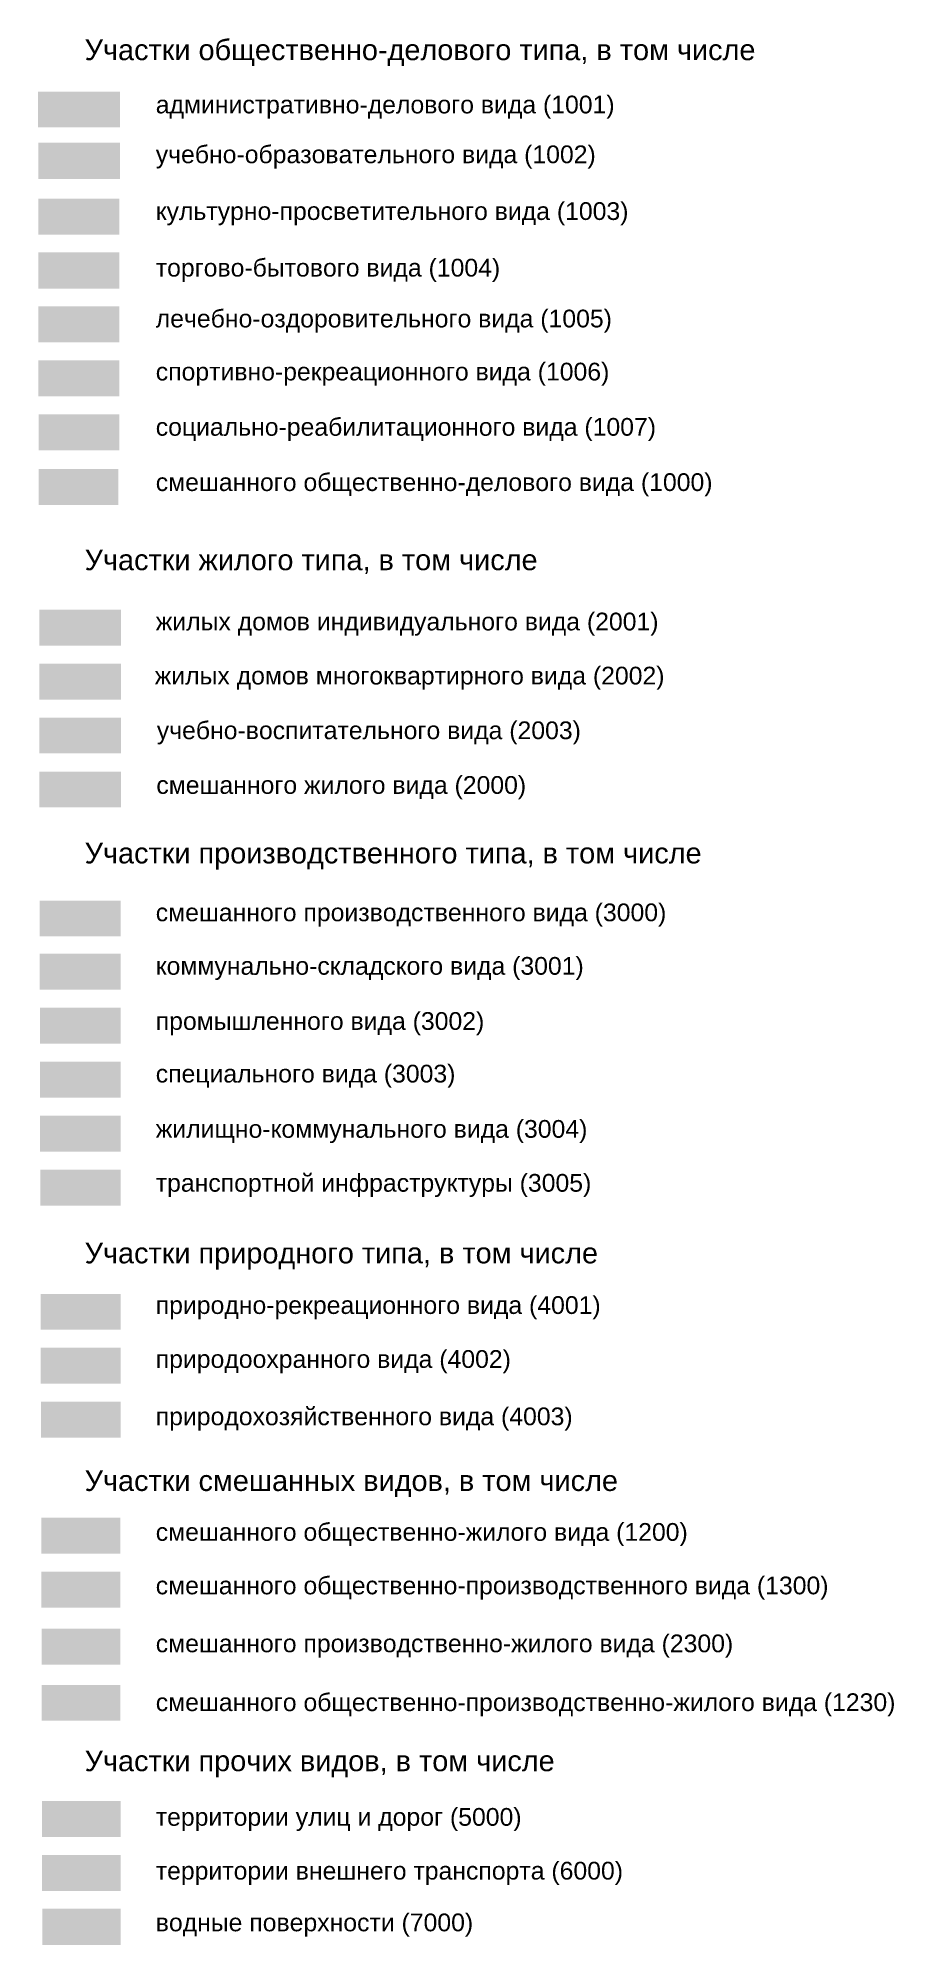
# Model space of a CAD drawing. Extents: x -129681 to -126463, y -103370 to -101447.
# Drawn here: x -129681 to -129102, y -103370 to -102080 of the extents above; entities that cross this region are included whole.
import ezdxf

# ---------------------------------------------------------------- set-up
doc = ezdxf.new("R2010")
doc.units = 0
doc.header["$MEASUREMENT"] = 0
for name, color, linetype, true_color in [('000_Адм. делового вида', 9, 'Continuous', 0xcbb2cc), ('000_водне_поверхности', 165, 'Continuous', 0x336699), ('000_жилищ ком', 9, 'Continuous', 0xd7c6c1), ('000_жилыхдомов.индивид', 41, 'Continuous', 0xe5e57f), ('000_жилыхдомов_многоквартир', 41, 'Continuous', 0xf9e79f), ('000_комун_склад', 254, 'Continuous', 0xdcd5b6), ('000_культурно_просвет', 21, 'Continuous', 0xf99f9f), ('000_лечебно_оздоровит', 31, 'Continuous', 0xdeb591), ('000_природ_ркреац', 103, 'Continuous', 0x6fab7c), ('000_природохран вида', 139, 'Continuous', 0x256c4f), ('000_природхоз', 254, 'Continuous', 0xd6edcf), ('000_промышл вида', 254, 'Continuous', 0xcfd1eb), ('000_смеш-общ жил вида', 33, 'Continuous', 0xee8e62), ('000_смеш.общ-дел вида', 11, 'Continuous', 0xf76767), ('000_смеш.производ вида', 9, 'Continuous', 0xb1b5e1), ('000_смеш_общ_производ', 253, 'Continuous', 0xad84ae), ('000_смеш_общ_производ-жилого вида', 243, 'Continuous', 0xc07c7e), ('000_смеш_производ-жил', 253, 'Continuous', 0xc2a9a2), ('000_смешанного жил вида', 41, 'Continuous', 0xffe970), ('000_сой_реабилитац вида', 254, 'Continuous', 0xccf1eb), ('000_спец вида', 9, 'Continuous', 0xc7d1c7), ('000_спорт_рекреац', 53, 'Continuous', 0xe2c474), ('000_территории_внешнего_транспорта', 253, 'Continuous', 0x999999), ('000_территории_улиц_дорого', 7, 'Continuous', 0xfafafd), ('000_торгового бытового', 31, 'Continuous', 0xf4b598), ('000_транспорт инфра', 253, 'Continuous', 0xaea4a0), ('000_учебно-образовательного  вида', 9, 'Continuous', 0xd5a9aa), ('000_учебно.воспит вида', 254, 'Continuous', 0xcde1b7)]:
    doc.layers.add(name, color=color, linetype=linetype, true_color=true_color)
doc.layers.add('подложка', color=7, linetype='Continuous', lineweight=18)
doc.styles.add('СГЕНЕРИР_СТИЛЬ_1', font='arial.ttf')

msp = doc.modelspace()

# ---------------------------------------------------------------- texts
at = {"layer": 'подложка', "linetype": 'Continuous', "attachment_point": 1, "style": 'СГЕНЕРИР_СТИЛЬ_1'}
for s, insert, char_height in [('Участки общественно-делового типа, в том числе', (-129649.1, -102080.6), 13.983), ('административно-делового вида (1001)', (-129601, -102118.6), 12), ('учебно-образовательного вида (1002)', (-129601, -102152.3), 12), ('культурно-просветительного вида (1003)', (-129601, -102190.7), 12), ('торгово-бытового вида (1004)', (-129601, -102229), 12), ('лечебно-оздоровительного вида (1005)', (-129601, -102263.4), 12), ('спортивно-рекреационного вида (1006)', (-129601, -102299.3), 12), ('социально-реабилитационного вида (1007)', (-129601, -102336.7), 12), ('смешанного общественно-делового вида (1000)', (-129601, -102374.1), 12), ('Участки жилого типа, в том числе', (-129649.1, -102425.7), 13.983), ('жилых домов индивидуального вида (2001)', (-129601, -102468.4), 12), ('жилых домов многоквартирного вида (2002)', (-129601.7, -102505), 12), ('учебно-воспитательного вида (2003)', (-129600.3, -102542), 12), ('смешанного жилого вида (2000)', (-129600.6, -102579), 12), ('Участки производственного типа, в том числе', (-129649.1, -102624.1), 13.983), ('смешанного производственного вида (3000)', (-129601, -102665.2), 12), ('коммунально-складского вида (3001)', (-129601, -102701.4), 12), ('промышленного вида (3002)', (-129601, -102738.7), 12), ('специального вида (3003)', (-129601, -102774.3), 12), ('жилищно-коммунального вида (3004)', (-129601, -102811.7), 12), ('транспортной инфраструктуры (3005)', (-129601, -102848.2), 12), ('Участки природного типа, в том числе', (-129649.1, -102894.7), 13.983), ('природно-рекреационного вида (4001)', (-129601, -102930.9), 12), ('природоохранного вида (4002)', (-129601, -102967.4), 12), ('природохозяйственного вида (4003)', (-129601, -103006.2), 12), ('Участки смешанных видов, в том числе', (-129649.1, -103048.7), 13.983), ('смешанного общественно-жилого вида (1200)', (-129601, -103084.4), 12), ('смешанного общественно-производственного вида (1300)', (-129601, -103120.6), 12), ('смешанного производственно-жилого вида (2300)', (-129601, -103159.8), 12), ('смешанного общественно-производственно-жилого вида (1230)', (-129601, -103199.6), 12), ('Участки прочих видов, в том числе', (-129649.1, -103238.3), 13.983), ('территории улиц и дорог (5000)', (-129601, -103277.2), 12), ('территории внешнего транспорта (6000)', (-129601, -103313.6), 12), ('водные поверхности (7000)', (-129601, -103348.6), 12)]:
    msp.add_mtext(s, dxfattribs=dict(at, insert=insert, char_height=char_height))

# ---------------------------------------------------------------- hatches: boundary and pattern name
at = {"layer": '000_Адм. делового вида', "lineweight": 30, "transparency": 33554687}
h = msp.add_hatch(color=256, dxfattribs=at)
h.dxf.hatch_style = 1
h.paths.add_polyline_path([(-129680.6, -102115.8), (-129625.2, -102115.8), (-129625.2, -102140.1), (-129680.6, -102140.1)])
at = {"layer": '000_водне_поверхности', "lineweight": 30, "transparency": 33554687}
h = msp.add_hatch(color=256, dxfattribs=at)
h.dxf.hatch_style = 1
h.paths.add_polyline_path([(-129677.7, -103345.4), (-129624.8, -103345.4), (-129624.8, -103369.8), (-129677.7, -103369.8)])
at = {"layer": '000_жилищ ком', "lineweight": 30, "transparency": 33554687}
h = msp.add_hatch(color=256, dxfattribs=at)
h.dxf.hatch_style = 1
h.paths.add_polyline_path([(-129679.2, -102808.8), (-129624.7, -102808.8), (-129624.7, -102833.1), (-129679.2, -102833.1)])
at = {"layer": '000_жилыхдомов.индивид', "lineweight": 30, "transparency": 33554687}
h = msp.add_hatch(color=256, dxfattribs=at)
h.dxf.hatch_style = 1
h.paths.add_polyline_path([(-129679.8, -102466.4), (-129624.4, -102466.4), (-129624.4, -102490.7), (-129679.8, -102490.7)])
at = {"layer": '000_жилыхдомов_многоквартир', "lineweight": 30, "transparency": 33554687}
h = msp.add_hatch(color=256, dxfattribs=at)
h.dxf.hatch_style = 1
h.paths.add_polyline_path([(-129679.8, -102502.9), (-129624.4, -102502.9), (-129624.4, -102527.2), (-129679.8, -102527.2)])
at = {"layer": '000_комун_склад', "lineweight": 30, "transparency": 33554687}
h = msp.add_hatch(color=256, dxfattribs=at)
h.dxf.hatch_style = 1
h.paths.add_polyline_path([(-129679.5, -102699.2), (-129624.7, -102699.2), (-129624.7, -102723.6), (-129679.5, -102723.6)])
at = {"layer": '000_культурно_просвет', "lineweight": 30, "transparency": 33554687}
h = msp.add_hatch(color=256, dxfattribs=at)
h.dxf.hatch_style = 1
h.paths.add_polyline_path([(-129680.5, -102188.2), (-129625.6, -102188.2), (-129625.6, -102212.6), (-129680.5, -102212.6)])
at = {"layer": '000_лечебно_оздоровит', "lineweight": 30, "transparency": 33554687}
msp.add_hatch(color=256, dxfattribs=at).paths.add_polyline_path([(-129680.4, -102261.2), (-129625.6, -102261.2), (-129625.6, -102285.6), (-129680.4, -102285.6)])
at = {"layer": '000_природ_ркреац', "lineweight": 30, "transparency": 33554687}
h = msp.add_hatch(color=256, dxfattribs=at)
h.dxf.hatch_style = 1
h.paths.add_polyline_path([(-129678.9, -102929.3), (-129624.7, -102929.3), (-129624.7, -102953.6), (-129678.9, -102953.6)])
at = {"layer": '000_природохран вида', "lineweight": 30, "transparency": 33554687}
h = msp.add_hatch(color=256, dxfattribs=at)
h.dxf.hatch_style = 1
h.paths.add_polyline_path([(-129678.8, -102965.8), (-129624.7, -102965.8), (-129624.7, -102990.1), (-129678.8, -102990.1)])
at = {"layer": '000_природхоз', "lineweight": 30, "transparency": 33554687}
h = msp.add_hatch(color=256, dxfattribs=at)
h.dxf.hatch_style = 1
h.paths.add_polyline_path([(-129678.7, -103002.3), (-129624.7, -103002.3), (-129624.7, -103026.6), (-129678.7, -103026.6)])
at = {"layer": '000_промышл вида', "lineweight": 30, "transparency": 33554687}
h = msp.add_hatch(color=256, dxfattribs=at)
h.dxf.hatch_style = 1
h.paths.add_polyline_path([(-129679.3, -102735.7), (-129624.7, -102735.7), (-129624.7, -102760.1), (-129679.3, -102760.1)])
at = {"layer": '000_смеш-общ жил вида', "lineweight": 30, "transparency": 33554687}
h = msp.add_hatch(color=256, dxfattribs=at)
h.dxf.hatch_style = 1
h.paths.add_polyline_path([(-129678.5, -103080.7), (-129624.9, -103080.7), (-129624.9, -103105.1), (-129678.5, -103105.1)])
at = {"layer": '000_смеш.общ-дел вида', "lineweight": 30, "transparency": 33554687}
h = msp.add_hatch(color=256, dxfattribs=at)
h.dxf.hatch_style = 1
h.paths.add_polyline_path([(-129680.2, -102371.1), (-129626.4, -102371.1), (-129626.4, -102395.5), (-129680.2, -102395.5)])
at = {"layer": '000_смеш.производ вида', "lineweight": 30, "transparency": 33554687}
h = msp.add_hatch(color=256, dxfattribs=at)
h.dxf.hatch_style = 1
h.paths.add_polyline_path([(-129679.5, -102663.2), (-129624.7, -102663.2), (-129624.7, -102687.5), (-129679.5, -102687.5)])
at = {"layer": '000_смеш_общ_производ', "lineweight": 30, "transparency": 33554687}
h = msp.add_hatch(color=256, dxfattribs=at)
h.dxf.hatch_style = 1
h.paths.add_polyline_path([(-129678.4, -103117.2), (-129624.9, -103117.2), (-129624.9, -103141.6), (-129678.4, -103141.6)])
at = {"layer": '000_смеш_общ_производ-жилого вида', "lineweight": 30, "transparency": 33554687}
h = msp.add_hatch(color=256, dxfattribs=at)
h.dxf.hatch_style = 1
h.paths.add_polyline_path([(-129678.1, -103193.9), (-129624.9, -103193.9), (-129624.9, -103218.2), (-129678.1, -103218.2)])
at = {"layer": '000_смеш_производ-жил', "lineweight": 30, "transparency": 33554687}
h = msp.add_hatch(color=256, dxfattribs=at)
h.dxf.hatch_style = 1
h.paths.add_polyline_path([(-129678.2, -103155.8), (-129624.9, -103155.8), (-129624.9, -103180.1), (-129678.2, -103180.1)])
at = {"layer": '000_смешанного жил вида', "lineweight": 30, "transparency": 33554687}
h = msp.add_hatch(color=256, dxfattribs=at)
h.dxf.hatch_style = 1
h.paths.add_polyline_path([(-129679.7, -102575.9), (-129624.4, -102575.9), (-129624.4, -102600.2), (-129679.7, -102600.2)])
at = {"layer": '000_сой_реабилитац вида', "lineweight": 30, "transparency": 33554687}
h = msp.add_hatch(color=256, dxfattribs=at)
h.dxf.hatch_style = 1
h.paths.add_polyline_path([(-129680.3, -102334.3), (-129625.6, -102334.3), (-129625.6, -102358.6), (-129680.3, -102358.6)])
at = {"layer": '000_спец вида', "lineweight": 30, "transparency": 33554687}
h = msp.add_hatch(color=256, dxfattribs=at)
h.dxf.hatch_style = 1
h.paths.add_polyline_path([(-129679.3, -102772.2), (-129624.7, -102772.2), (-129624.7, -102796.6), (-129679.3, -102796.6)])
at = {"layer": '000_спорт_рекреац', "lineweight": 30, "transparency": 33554687}
msp.add_hatch(color=256, dxfattribs=at).paths.add_polyline_path([(-129680.4, -102297.7), (-129625.6, -102297.7), (-129625.6, -102322.1), (-129680.4, -102322.1)])
at = {"layer": '000_территории_внешнего_транспорта', "lineweight": 30, "transparency": 33554687}
h = msp.add_hatch(color=256, dxfattribs=at)
h.dxf.hatch_style = 1
h.paths.add_polyline_path([(-129677.9, -103308.9), (-129624.8, -103308.9), (-129624.8, -103333.3), (-129677.9, -103333.3)])
at = {"layer": '000_территории_улиц_дорого', "lineweight": 30, "transparency": 33554687}
h = msp.add_hatch(color=256, dxfattribs=at)
h.dxf.hatch_style = 1
h.paths.add_polyline_path([(-129677.9, -103272.4), (-129624.8, -103272.4), (-129624.8, -103296.8), (-129677.9, -103296.8)])
at = {"layer": '000_торгового бытового', "lineweight": 30, "transparency": 33554687}
h = msp.add_hatch(color=256, dxfattribs=at)
h.dxf.hatch_style = 1
h.paths.add_polyline_path([(-129680.4, -102224.7), (-129625.6, -102224.7), (-129625.6, -102249.1), (-129680.4, -102249.1)])
at = {"layer": '000_транспорт инфра', "lineweight": 30, "transparency": 33554687}
h = msp.add_hatch(color=256, dxfattribs=at)
h.dxf.hatch_style = 1
h.paths.add_polyline_path([(-129679, -102845.3), (-129624.7, -102845.3), (-129624.7, -102869.6), (-129679, -102869.6)])
at = {"layer": '000_учебно-образовательного  вида', "lineweight": 30, "transparency": 33554687}
h = msp.add_hatch(color=256, dxfattribs=at)
h.dxf.hatch_style = 1
h.paths.add_polyline_path([(-129680.4, -102150.5), (-129625.1, -102150.5), (-129625.1, -102174.9), (-129680.4, -102174.9)])
at = {"layer": '000_учебно.воспит вида', "lineweight": 30, "transparency": 33554687}
h = msp.add_hatch(color=256, dxfattribs=at)
h.dxf.hatch_style = 1
h.paths.add_polyline_path([(-129679.7, -102539.4), (-129624.4, -102539.4), (-129624.4, -102563.7), (-129679.7, -102563.7)])

msp.set_redraw_order([(e.dxf.handle, doc.entitydb.next_handle()) for e in msp.query("TEXT MTEXT ATTDEF DIMENSION ARC_DIMENSION")])  # texts and dimensions are drawn at this point

doc.saveas('drawing.dxf')
